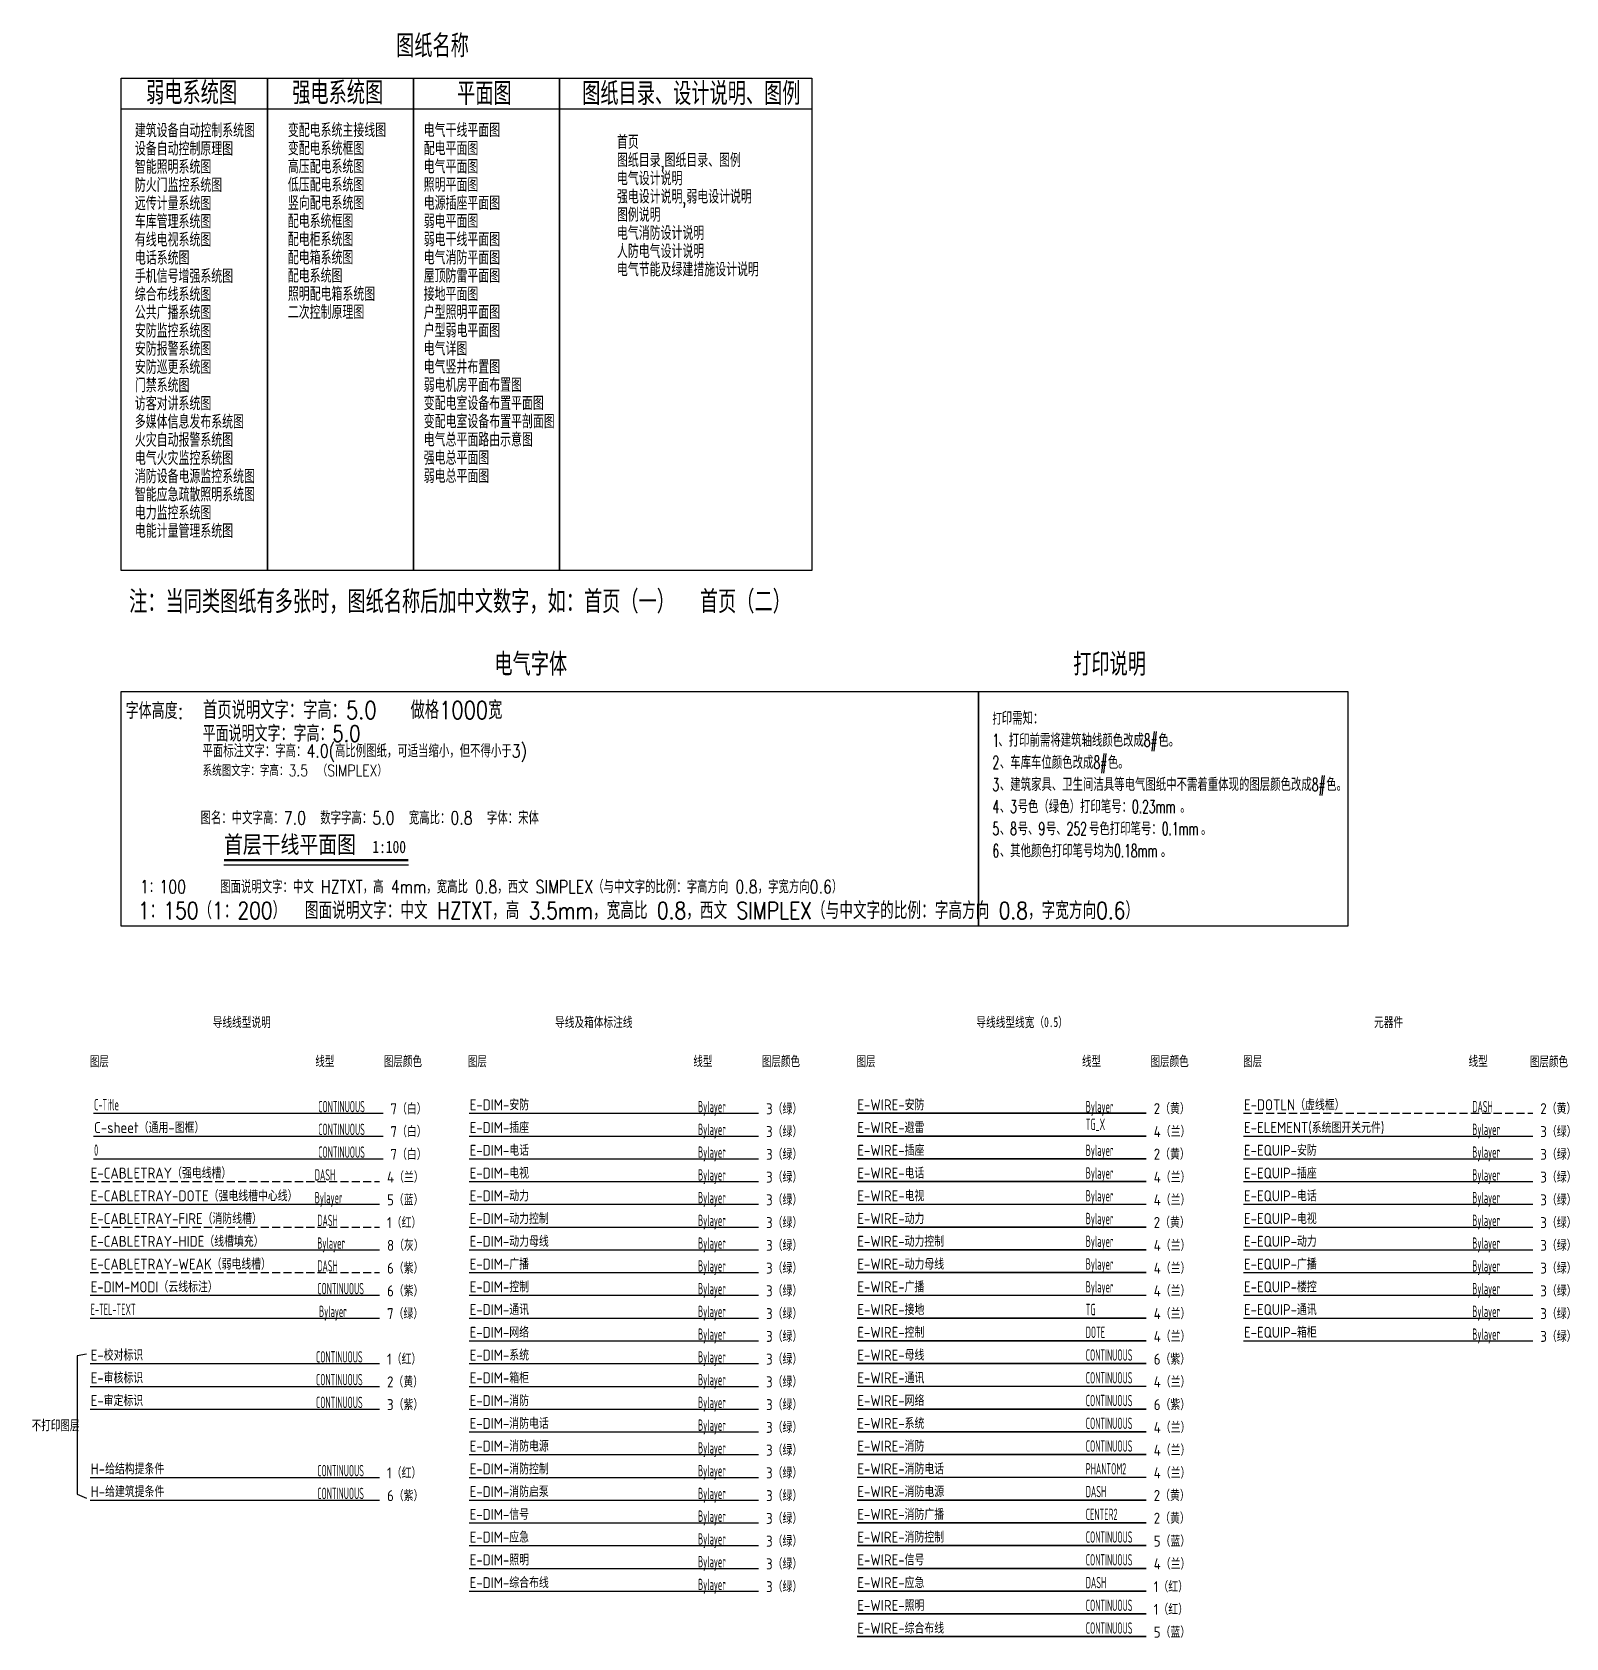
# Model space of a CAD drawing. Extents: x -288892 to 250096, y -100054 to 404668.
# Drawn here: x -288892 to -241683, y 6217 to 55619 of the extents above; entities that cross this region are included whole.
import ezdxf

# ---------------------------------------------------------------- set-up
doc = ezdxf.new("R2010")
doc.units = 0
doc.header["$LTSCALE"] = 1000
doc.header["$MEASUREMENT"] = 0
for name, pattern in [('CENTER2', [1.125, 0.75, -0.125, 0.125, -0.125]), ('DASH', [0.35, 0.25, -0.1]), ('DOTE', [2.42, 2, -0.2, 0.02, -0.2]), ('PHANTOM2', [1.25, 0.625, -0.125, 0.125, -0.125, 0.125, -0.125])]:
    doc.linetypes.add(name, pattern=pattern)
doc.layers.get('0').update_dxf_attribs({"linetype": 'CONTINUOUS'})
for name, color, linetype in [('C-sheet(通用-图框)', 7, 'CONTINUOUS'), ('C-Title', 7, 'CONTINUOUS'), ('CABLETRAY', 4, 'DASH'), ('CABLETRAY_DOTE', 5, 'CONTINUOUS'), ('CABLETRAY_FIRE', 1, 'DASH'), ('CABLETRAY_HIDE', 9, 'CONTINUOUS'), ('CABLETRAY_WEAK', 6, 'DASH'), ('DIM-信号', 3, 'CONTINUOUS'), ('DIM-动力', 3, 'CONTINUOUS'), ('DIM-动力母线', 3, 'CONTINUOUS'), ('DIM-安防', 3, 'CONTINUOUS'), ('DIM-广播', 3, 'CONTINUOUS'), ('DIM-应急', 3, 'CONTINUOUS'), ('DIM-控制', 3, 'CONTINUOUS'), ('DIM-插座', 3, 'CONTINUOUS'), ('DIM-消防', 3, 'CONTINUOUS'), ('DIM-消防启泵', 3, 'CONTINUOUS'), ('DIM-消防控制', 3, 'CONTINUOUS'), ('DIM-消防电源', 3, 'CONTINUOUS'), ('DIM-消防电话', 3, 'CONTINUOUS'), ('DIM-照明', 3, 'CONTINUOUS'), ('DIM-电视', 3, 'CONTINUOUS'), ('DIM-电话', 3, 'CONTINUOUS'), ('DIM-箱柜', 3, 'CONTINUOUS'), ('DIM-系统', 3, 'CONTINUOUS'), ('DIM-综合布线', 3, 'CONTINUOUS'), ('DIM-网络', 3, 'CONTINUOUS'), ('DIM-通讯', 3, 'CONTINUOUS'), ('DOTLN', 2, 'DASH'), ('ELEMENT', 3, 'CONTINUOUS'), ('EQUIP-动力', 3, 'CONTINUOUS'), ('EQUIP-广播', 3, 'CONTINUOUS'), ('EQUIP-插座', 3, 'CONTINUOUS'), ('EQUIP-楼控', 3, 'CONTINUOUS'), ('EQUIP-照明', 3, 'CONTINUOUS'), ('EQUIP-电视', 3, 'CONTINUOUS'), ('EQUIP-电话', 3, 'CONTINUOUS'), ('EQUIP-箱柜', 3, 'CONTINUOUS'), ('EQUIP-通讯', 3, 'CONTINUOUS'), ('TEL_SYMB', 3, 'CONTINUOUS'), ('TEL_TEXT', 3, 'CONTINUOUS'), ('WIRE-信号', 4, 'CONTINUOUS'), ('WIRE-动力', 2, 'CONTINUOUS'), ('WIRE-动力控制', 4, 'CONTINUOUS'), ('WIRE-动力母线', 4, 'CONTINUOUS'), ('WIRE-安防', 2, 'CONTINUOUS'), ('WIRE-广播', 6, 'CONTINUOUS'), ('WIRE-应急', 2, 'DASH'), ('WIRE-接地', 4, 'CONTINUOUS'), ('WIRE-控制', 4, 'DOTE'), ('WIRE-插座', 2, 'CONTINUOUS'), ('WIRE-母线', 6, 'CONTINUOUS'), ('WIRE-消防', 4, 'CONTINUOUS'), ('WIRE-消防广播', 2, 'CENTER2'), ('WIRE-消防控制', 5, 'CONTINUOUS'), ('WIRE-消防电源', 2, 'DASH'), ('WIRE-消防电话', 4, 'PHANTOM2'), ('WIRE-照明', 1, 'CONTINUOUS'), ('WIRE-电视', 5, 'TG_TV'), ('WIRE-电话', 4, 'CONTINUOUS'), ('WIRE-系统', 4, 'CONTINUOUS'), ('WIRE-综合布线', 5, 'CONTINUOUS'), ('WIRE-网络', 6, 'CONTINUOUS'), ('WIRE-通讯', 4, 'CONTINUOUS'), ('WIRE-避雷', 4, 'CONTINUOUS')]:
    doc.layers.add(name, color=color, linetype=linetype)
for name, color, linetype, plot in [('DIM_MODI', 6, 'CONTINUOUS', False), ('E-审定标识', 6, 'CONTINUOUS', False), ('E-审核标识', 2, 'CONTINUOUS', False), ('E-校对标识', 1, 'CONTINUOUS', False), ('E-给建筑提条件', 6, 'CONTINUOUS', False), ('E-给结构提条件', 1, 'CONTINUOUS', False)]:
    doc.layers.add(name, color=color, linetype=linetype, plot=plot)
doc.styles.add('_TEL_DIM', font='SIMPLEX', dxfattribs={"width": 0.8, "height": 3.5, "bigfont": 'HZTXT'})
doc.styles.add('H-图名', font='', dxfattribs={"width": 0.8, "height": 9})
doc.styles.add('H-图名比例', font='', dxfattribs={"width": 0.8, "height": 7})
doc.styles.get("Standard").update_dxf_attribs({"font": 'gbenor.shx', "bigfont": 'gbcbig.shx'})
doc.styles.add('TG_LINETYPE', font='SIMPLEX', dxfattribs={"width": 0.8, "height": 3, "bigfont": 'HZTXT'})
doc.styles.add('TG_LINETYPE_THUND', font='SIMPLEX', dxfattribs={"width": 0.8, "height": 5.5, "bigfont": 'HZTXT'})
doc.styles.add('宋体', font='', dxfattribs={"width": 0.7})
doc.styles.get('H-图名').set_extended_font_data('SimSun')
doc.styles.get('H-图名比例').set_extended_font_data('SimSun')
doc.styles.get('宋体').set_extended_font_data('SimSun')
doc.linetypes.add('TG_TV', pattern='A,2,-0.76,["TV",TG_LINETYPE,S=0.1,R=0,X=-0.6,Y=-0.15],0', length=2.8)
doc.linetypes.add('TG_×', pattern='A,2,0,["×",TG_LINETYPE_THUND,S=0.1,R=0,X=-0.23,Y=-0.21],0', length=2)
doc.linetypes.add('TG_接地', pattern='A,0.75,0,["/",TG_LINETYPE,S=0.05,R=-8.594367,X=-0.1,Y=-0.045],0.65,-0.13,0.13,-0.13', length=2)

msp = doc.modelspace()

# ---------------------------------------------------------------- texts
at = {"width": 0.6}
for s, p in [('0', (-286984, 21048)), ('CONTINUOUS', (-280086, 20987))]:
    msp.add_text(s, height=350, dxfattribs=at).set_placement(p)
msp.add_text('7（白）', height=337.6).set_placement((-277861, 20924))
at = {"layer": 'C-sheet(通用-图框)'}
for s, height, p in [('C-sheet（通用-图框）', 337.59, (-286984, 21748)), ('7（白）', 337.6, (-277861, 21624))]:
    msp.add_text(s, height=height, dxfattribs=at).set_placement(p)
at = {"layer": 'C-sheet(通用-图框)', "width": 0.6}
msp.add_text('CONTINUOUS', height=350, dxfattribs=at).set_placement((-280086, 21687))
at = {"layer": 'C-Title', "width": 0.6}
for s, p in [('C-Title', (-286984, 22448)), ('CONTINUOUS', (-280086, 22387))]:
    msp.add_text(s, height=350, dxfattribs=at).set_placement(p)
at = {"layer": 'C-Title'}
msp.add_text('7（白）', height=337.6, dxfattribs=at).set_placement((-277861, 22324))
at = {"layer": 'CABLETRAY'}
for s, height, p in [('E-CABLETRAY（强电线槽）', 337.59, (-287090, 20348)), ('4（兰）', 337.6, (-277967, 20224))]:
    msp.add_text(s, height=height, dxfattribs=at).set_placement(p)
at = {"layer": 'CABLETRAY', "width": 0.6}
msp.add_text('DASH', height=350, dxfattribs=at).set_placement((-280192, 20287))
at = {"layer": 'CABLETRAY_DOTE'}
for s, height, p in [('E-CABLETRAY-DOTE（强电线槽中心线）', 337.59, (-287090, 19648)), ('5（蓝）', 337.6, (-277967, 19524))]:
    msp.add_text(s, height=height, dxfattribs=at).set_placement(p)
at = {"layer": 'CABLETRAY_DOTE', "width": 0.6}
msp.add_text('Bylayer', height=350, dxfattribs=at).set_placement((-280192, 19587))
at = {"layer": 'CABLETRAY_FIRE', "color": 1}
for s, height, p in [('E-CABLETRAY-FIRE（消防线槽）', 337.59, (-287090, 18948)), ('1（红）', 337.6, (-277967, 18824))]:
    msp.add_text(s, height=height, dxfattribs=at).set_placement(p)
at = {"layer": 'CABLETRAY_FIRE', "color": 1, "width": 0.6}
msp.add_text('DASH', height=350, dxfattribs=at).set_placement((-280115, 18887))
at = {"layer": 'CABLETRAY_HIDE', "color": 8}
for s, height, p in [('E-CABLETRAY-HIDE（线槽填充）', 337.59, (-287090, 18248)), ('8（灰）', 337.6, (-277967, 18124))]:
    msp.add_text(s, height=height, dxfattribs=at).set_placement(p)
at = {"layer": 'CABLETRAY_HIDE', "color": 8, "width": 0.6}
msp.add_text('Bylayer', height=350, dxfattribs=at).set_placement((-280115, 18187))
at = {"layer": 'CABLETRAY_WEAK', "color": 6}
for s, height, p in [('E-CABLETRAY-WEAK（弱电线槽）', 337.59, (-287090, 17548)), ('6（紫）', 337.6, (-277967, 17424))]:
    msp.add_text(s, height=height, dxfattribs=at).set_placement(p)
at = {"layer": 'CABLETRAY_WEAK', "color": 6, "width": 0.6}
msp.add_text('DASH', height=350, dxfattribs=at).set_placement((-280115, 17487))
at = {"layer": 'DIM-信号'}
for s, p in [('E-DIM-信号', (-275424, 9848)), ('3（绿）', (-266300, 9724)), ('E-DIM-应急', (-275424, 9148))]:
    msp.add_text(s, height=337.6, dxfattribs=at).set_placement(p)
at = {"layer": 'DIM-信号', "width": 0.6}
msp.add_text('Bylayer', height=350, dxfattribs=at).set_placement((-268394, 9787))
at = {"layer": 'DIM-动力'}
for s, p in [('E-DIM-动力', (-275424, 19648)), ('3（绿）', (-266300, 19524))]:
    msp.add_text(s, height=337.6, dxfattribs=at).set_placement(p)
at = {"layer": 'DIM-动力', "width": 0.6}
msp.add_text('Bylayer', height=350, dxfattribs=at).set_placement((-268394, 19587))
at = {"layer": 'DIM-动力母线'}
for s, p in [('E-DIM-动力控制', (-275424, 18948)), ('3（绿）', (-266300, 18824)), ('E-DIM-动力母线', (-275424, 18248)), ('3（绿）', (-266300, 18124))]:
    msp.add_text(s, height=337.6, dxfattribs=at).set_placement(p)
at = {"layer": 'DIM-动力母线', "width": 0.6}
for p in [(-268394, 18887), (-268394, 18187)]:
    msp.add_text('Bylayer', height=350, dxfattribs=at).set_placement(p)
at = {"layer": 'DIM-安防'}
for s, p in [('E-DIM-安防', (-275424, 22448)), ('3（绿）', (-266300, 22324))]:
    msp.add_text(s, height=337.6, dxfattribs=at).set_placement(p)
at = {"layer": 'DIM-安防', "width": 0.6}
msp.add_text('Bylayer', height=350, dxfattribs=at).set_placement((-268394, 22387))
at = {"layer": 'DIM-广播'}
for s, p in [('E-DIM-广播', (-275424, 17548)), ('3（绿）', (-266300, 17424))]:
    msp.add_text(s, height=337.6, dxfattribs=at).set_placement(p)
at = {"layer": 'DIM-广播', "width": 0.6}
msp.add_text('Bylayer', height=350, dxfattribs=at).set_placement((-268394, 17487))
at = {"layer": 'DIM-应急', "width": 0.6}
msp.add_text('Bylayer', height=350, dxfattribs=at).set_placement((-268394, 9087))
at = {"layer": 'DIM-应急'}
msp.add_text('3（绿）', height=337.6, dxfattribs=at).set_placement((-266300, 9024))
at = {"layer": 'DIM-控制'}
for s, p in [('E-DIM-控制', (-275424, 16848)), ('3（绿）', (-266300, 16724))]:
    msp.add_text(s, height=337.6, dxfattribs=at).set_placement(p)
at = {"layer": 'DIM-控制', "width": 0.6}
msp.add_text('Bylayer', height=350, dxfattribs=at).set_placement((-268394, 16787))
at = {"layer": 'DIM-插座'}
for s, p in [('E-DIM-插座', (-275424, 21748)), ('3（绿）', (-266300, 21624))]:
    msp.add_text(s, height=337.6, dxfattribs=at).set_placement(p)
at = {"layer": 'DIM-插座', "width": 0.6}
msp.add_text('Bylayer', height=350, dxfattribs=at).set_placement((-268394, 21687))
at = {"layer": 'DIM-消防'}
for s, p in [('E-DIM-消防', (-275424, 13348)), ('3（绿）', (-266300, 13224))]:
    msp.add_text(s, height=337.6, dxfattribs=at).set_placement(p)
at = {"layer": 'DIM-消防', "width": 0.6}
msp.add_text('Bylayer', height=350, dxfattribs=at).set_placement((-268394, 13287))
at = {"layer": 'DIM-消防启泵'}
for s, p in [('E-DIM-消防启泵', (-275424, 10548)), ('3（绿）', (-266300, 10424))]:
    msp.add_text(s, height=337.6, dxfattribs=at).set_placement(p)
at = {"layer": 'DIM-消防启泵', "width": 0.6}
msp.add_text('Bylayer', height=350, dxfattribs=at).set_placement((-268394, 10487))
at = {"layer": 'DIM-消防控制'}
for s, p in [('E-DIM-消防控制', (-275424, 11248)), ('3（绿）', (-266300, 11124))]:
    msp.add_text(s, height=337.6, dxfattribs=at).set_placement(p)
at = {"layer": 'DIM-消防控制', "width": 0.6}
msp.add_text('Bylayer', height=350, dxfattribs=at).set_placement((-268394, 11187))
at = {"layer": 'DIM-消防电源'}
for s, p in [('E-DIM-消防电源', (-275424, 11948)), ('3（绿）', (-266300, 11824))]:
    msp.add_text(s, height=337.6, dxfattribs=at).set_placement(p)
at = {"layer": 'DIM-消防电源', "width": 0.6}
msp.add_text('Bylayer', height=350, dxfattribs=at).set_placement((-268394, 11887))
at = {"layer": 'DIM-消防电话'}
for s, p in [('E-DIM-消防电话', (-275424, 12648)), ('3（绿）', (-266300, 12524))]:
    msp.add_text(s, height=337.6, dxfattribs=at).set_placement(p)
at = {"layer": 'DIM-消防电话', "width": 0.6}
msp.add_text('Bylayer', height=350, dxfattribs=at).set_placement((-268394, 12587))
at = {"layer": 'DIM-照明'}
for s, p in [('E-DIM-照明', (-275424, 8448)), ('3（绿）', (-266300, 8324))]:
    msp.add_text(s, height=337.6, dxfattribs=at).set_placement(p)
at = {"layer": 'DIM-照明', "width": 0.6}
msp.add_text('Bylayer', height=350, dxfattribs=at).set_placement((-268394, 8387))
at = {"layer": 'DIM-电视'}
for s, p in [('E-DIM-电视', (-275424, 20348)), ('3（绿）', (-266300, 20224))]:
    msp.add_text(s, height=337.6, dxfattribs=at).set_placement(p)
at = {"layer": 'DIM-电视', "width": 0.6}
msp.add_text('Bylayer', height=350, dxfattribs=at).set_placement((-268394, 20287))
at = {"layer": 'DIM-电话'}
for s, p in [('E-DIM-电话', (-275424, 21048)), ('3（绿）', (-266300, 20924))]:
    msp.add_text(s, height=337.6, dxfattribs=at).set_placement(p)
at = {"layer": 'DIM-电话', "width": 0.6}
msp.add_text('Bylayer', height=350, dxfattribs=at).set_placement((-268394, 20987))
at = {"layer": 'DIM-箱柜'}
for s, p in [('E-DIM-箱柜', (-275424, 14048)), ('3（绿）', (-266300, 13924))]:
    msp.add_text(s, height=337.6, dxfattribs=at).set_placement(p)
at = {"layer": 'DIM-箱柜', "width": 0.6}
msp.add_text('Bylayer', height=350, dxfattribs=at).set_placement((-268394, 13987))
at = {"layer": 'DIM-系统'}
for s, p in [('E-DIM-系统', (-275424, 14748)), ('3（绿）', (-266300, 14624))]:
    msp.add_text(s, height=337.6, dxfattribs=at).set_placement(p)
at = {"layer": 'DIM-系统', "width": 0.6}
msp.add_text('Bylayer', height=350, dxfattribs=at).set_placement((-268394, 14687))
at = {"layer": 'DIM-综合布线'}
for s, p in [('E-DIM-综合布线', (-275424, 7748)), ('3（绿）', (-266300, 7624))]:
    msp.add_text(s, height=337.6, dxfattribs=at).set_placement(p)
at = {"layer": 'DIM-综合布线', "width": 0.6}
msp.add_text('Bylayer', height=350, dxfattribs=at).set_placement((-268394, 7687))
at = {"layer": 'DIM-网络'}
for s, p in [('E-DIM-网络', (-275424, 15448)), ('3（绿）', (-266300, 15324))]:
    msp.add_text(s, height=337.6, dxfattribs=at).set_placement(p)
at = {"layer": 'DIM-网络', "width": 0.6}
msp.add_text('Bylayer', height=350, dxfattribs=at).set_placement((-268394, 15387))
at = {"layer": 'DIM-通讯'}
for s, p in [('E-DIM-通讯', (-275424, 16148)), ('3（绿）', (-266300, 16024))]:
    msp.add_text(s, height=337.6, dxfattribs=at).set_placement(p)
at = {"layer": 'DIM-通讯', "width": 0.6}
msp.add_text('Bylayer', height=350, dxfattribs=at).set_placement((-268394, 16087))
at = {"layer": 'DIM_MODI'}
for s, height, p in [('E-DIM-MODI（云线标注）', 337.59, (-287090, 16848)), ('6（紫）', 337.6, (-277967, 16724))]:
    msp.add_text(s, height=height, dxfattribs=at).set_placement(p)
at = {"layer": 'DIM_MODI', "width": 0.6}
msp.add_text('CONTINUOUS', height=350, dxfattribs=at).set_placement((-280115, 16787))
at = {"layer": 'DOTLN', "linetype": 'DASH'}
for s, height, p in [('E-DOTLN（虚线框）', 337.59, (-251594, 22448)), ('2（黄）', 337.6, (-242470, 22331))]:
    msp.add_text(s, height=height, dxfattribs=at).set_placement(p)
at = {"layer": 'DOTLN', "linetype": 'DASH', "width": 0.6}
msp.add_text('DASH', height=350, dxfattribs=at).set_placement((-244564, 22387))
at = {"layer": 'E-审定标识'}
for s, p in [('E-审定标识', (-287090, 13348)), ('3（紫）', (-277967, 13224))]:
    msp.add_text(s, height=337.6, dxfattribs=at).set_placement(p)
at = {"layer": 'E-审定标识', "width": 0.6}
msp.add_text('CONTINUOUS', height=350, dxfattribs=at).set_placement((-280155, 13287))
at = {"layer": 'E-审核标识'}
for s, p in [('E-审核标识', (-287090, 14048)), ('2（黄）', (-277967, 13924))]:
    msp.add_text(s, height=337.6, dxfattribs=at).set_placement(p)
at = {"layer": 'E-审核标识', "width": 0.6}
msp.add_text('CONTINUOUS', height=350, dxfattribs=at).set_placement((-280155, 13987))
at = {"layer": 'E-校对标识'}
for s, p in [('E-校对标识', (-287090, 14748)), ('1（红）', (-277967, 14624))]:
    msp.add_text(s, height=337.6, dxfattribs=at).set_placement(p)
at = {"layer": 'E-校对标识', "width": 0.6}
msp.add_text('CONTINUOUS', height=350, dxfattribs=at).set_placement((-280155, 14687))
at = {"layer": 'E-给建筑提条件'}
for s, p in [('H-给建筑提条件', (-287090, 10548)), ('6（紫）', (-277967, 10424))]:
    msp.add_text(s, height=337.6, dxfattribs=at).set_placement(p)
at = {"layer": 'E-给建筑提条件', "width": 0.6}
msp.add_text('CONTINUOUS', height=350, dxfattribs=at).set_placement((-280115, 10487))
at = {"layer": 'E-给结构提条件'}
for s, p in [('H-给结构提条件', (-287090, 11248)), ('1（红）', (-277967, 11124))]:
    msp.add_text(s, height=337.6, dxfattribs=at).set_placement(p)
at = {"layer": 'E-给结构提条件', "width": 0.6}
msp.add_text('CONTINUOUS', height=350, dxfattribs=at).set_placement((-280115, 11187))
at = {"layer": 'ELEMENT'}
for s, height, p in [('E-ELEMENT(系统图开关元件)', 337.59, (-251594, 21748)), ('3（绿）', 337.6, (-242470, 21624))]:
    msp.add_text(s, height=height, dxfattribs=at).set_placement(p)
at = {"layer": 'ELEMENT', "width": 0.6}
msp.add_text('Bylayer', height=350, dxfattribs=at).set_placement((-244564, 21687))
at = {"layer": 'EQUIP-动力'}
for s, p in [('E-EQUIP-动力', (-251594, 18248)), ('3（绿）', (-242470, 18124))]:
    msp.add_text(s, height=337.6, dxfattribs=at).set_placement(p)
at = {"layer": 'EQUIP-动力', "width": 0.6}
msp.add_text('Bylayer', height=350, dxfattribs=at).set_placement((-244564, 18187))
at = {"layer": 'EQUIP-广播'}
for s, p in [('E-EQUIP-广播', (-251594, 17548)), ('3（绿）', (-242470, 17424))]:
    msp.add_text(s, height=337.6, dxfattribs=at).set_placement(p)
at = {"layer": 'EQUIP-广播', "width": 0.6}
msp.add_text('Bylayer', height=350, dxfattribs=at).set_placement((-244564, 17487))
at = {"layer": 'EQUIP-插座'}
for s, p in [('E-EQUIP-插座', (-251594, 20348)), ('3（绿）', (-242470, 20224))]:
    msp.add_text(s, height=337.6, dxfattribs=at).set_placement(p)
at = {"layer": 'EQUIP-插座', "width": 0.6}
msp.add_text('Bylayer', height=350, dxfattribs=at).set_placement((-244564, 20287))
at = {"layer": 'EQUIP-楼控'}
for s, p in [('E-EQUIP-楼控', (-251594, 16848)), ('3（绿）', (-242470, 16724))]:
    msp.add_text(s, height=337.6, dxfattribs=at).set_placement(p)
at = {"layer": 'EQUIP-楼控', "width": 0.6}
msp.add_text('Bylayer', height=350, dxfattribs=at).set_placement((-244564, 16787))
at = {"layer": 'EQUIP-照明'}
for s, p in [('E-EQUIP-安防', (-251594, 21048)), ('3（绿）', (-242470, 20924))]:
    msp.add_text(s, height=337.6, dxfattribs=at).set_placement(p)
at = {"layer": 'EQUIP-照明', "width": 0.6}
msp.add_text('Bylayer', height=350, dxfattribs=at).set_placement((-244564, 20987))
at = {"layer": 'EQUIP-电视'}
for s, p in [('E-EQUIP-电视', (-251594, 18948)), ('3（绿）', (-242470, 18824))]:
    msp.add_text(s, height=337.6, dxfattribs=at).set_placement(p)
at = {"layer": 'EQUIP-电视', "width": 0.6}
msp.add_text('Bylayer', height=350, dxfattribs=at).set_placement((-244564, 18887))
at = {"layer": 'EQUIP-电话'}
for s, p in [('E-EQUIP-电话', (-251594, 19648)), ('3（绿）', (-242470, 19524))]:
    msp.add_text(s, height=337.6, dxfattribs=at).set_placement(p)
at = {"layer": 'EQUIP-电话', "width": 0.6}
msp.add_text('Bylayer', height=350, dxfattribs=at).set_placement((-244564, 19587))
at = {"layer": 'EQUIP-箱柜'}
for s, p in [('E-EQUIP-箱柜', (-251594, 15448)), ('3（绿）', (-242470, 15324))]:
    msp.add_text(s, height=337.6, dxfattribs=at).set_placement(p)
at = {"layer": 'EQUIP-箱柜', "width": 0.6}
msp.add_text('Bylayer', height=350, dxfattribs=at).set_placement((-244564, 15387))
at = {"layer": 'EQUIP-通讯'}
for s, p in [('E-EQUIP-通讯', (-251594, 16148)), ('3（绿）', (-242470, 16024))]:
    msp.add_text(s, height=337.6, dxfattribs=at).set_placement(p)
at = {"layer": 'EQUIP-通讯', "width": 0.6}
msp.add_text('Bylayer', height=350, dxfattribs=at).set_placement((-244564, 16087))
at = {"layer": 'TEL_SYMB', "color": 7, "width": 0.8}
for s, height, style, p in [('首层干线平面图', 531.6, 'H-图名', (-282986, 30362)), ('1:100', 379.7, 'H-图名比例', (-278417, 30362))]:
    msp.add_text(s, height=height, dxfattribs=dict(at, style=style)).set_placement(p)
at = {"layer": 'TEL_TEXT'}
for s, height, style, width, p in [('图纸名称', 700, '_TEL_DIM', 0.8, (-277687, 54844)), ('弱电系统图', 700, '_TEL_DIM', 0.8, (-285383, 53398)), ('强电系统图', 700, '_TEL_DIM', 0.8, (-280885, 53398)), ('平面图', 700, '_TEL_DIM', 0.8, (-275811, 53375)), ('图纸目录、设计说明、图例', 700, '_TEL_DIM', 0.8, (-271961, 53377)), ('建筑设备自动控制系统图', 420, '_TEL_DIM', 0.8, (-285729, 52380)), ('变配电系统主接线图', 420, '_TEL_DIM', 0.8, (-281020, 52391)), ('电气干线平面图', 420, '_TEL_DIM', 0.8, (-276838, 52389)), ('首页', 420, '_TEL_DIM', 0.8, (-270891, 52025)), ('设备自动控制原理图', 420, '_TEL_DIM', 0.8, (-285729, 51820)), ('变配电系统框图', 420, '_TEL_DIM', 0.8, (-281020, 51831)), ('配电平面图', 420, '_TEL_DIM', 0.8, (-276838, 51829)), ('图纸目录', 420, '_TEL_DIM', 0.8, (-270891, 51465)), ('图纸目录、图例', 420, '_TEL_DIM', 0.8, (-269427, 51465)), ('智能照明系统图', 420, '_TEL_DIM', 0.8, (-285729, 51260)), ('高压配电系统图', 420, '_TEL_DIM', 0.8, (-281020, 51271)), ('电气平面图', 420, '_TEL_DIM', 0.8, (-276838, 51269)), (',', 420, '_TEL_DIM', 0.6, (-269547, 51465)), ('防火门监控系统图', 420, '_TEL_DIM', 0.8, (-285729, 50700)), ('低压配电系统图', 420, '_TEL_DIM', 0.8, (-281020, 50711)), ('照明平面图', 420, '_TEL_DIM', 0.8, (-276838, 50709)), ('电气设计说明', 420, '_TEL_DIM', 0.8, (-270891, 50905)), ('远传计量系统图', 420, '_TEL_DIM', 0.8, (-285729, 50140)), ('竖向配电系统图', 420, '_TEL_DIM', 0.8, (-281020, 50151)), ('电源插座平面图', 420, '_TEL_DIM', 0.8, (-276838, 50149)), ('强电设计说明', 420, '_TEL_DIM', 0.8, (-270891, 50345)), ('弱电设计说明', 420, '_TEL_DIM', 0.8, (-268755, 50345)), ('车库管理系统图', 420, '_TEL_DIM', 0.8, (-285729, 49580)), ('配电系统框图', 420, '_TEL_DIM', 0.8, (-281020, 49591)), ('弱电平面图', 420, '_TEL_DIM', 0.8, (-276838, 49589)), ('图例说明', 420, '_TEL_DIM', 0.8, (-270891, 49785)), (',', 420, '_TEL_DIM', 0.6, (-268875, 50345)), ('有线电视系统图', 420, '_TEL_DIM', 0.8, (-285729, 49020)), ('配电柜系统图', 420, '_TEL_DIM', 0.8, (-281020, 49031)), ('弱电干线平面图', 420, '_TEL_DIM', 0.8, (-276838, 49029)), ('电气消防设计说明', 420, '_TEL_DIM', 0.8, (-270891, 49225)), ('电话系统图', 420, '_TEL_DIM', 0.8, (-285729, 48460)), ('配电箱系统图', 420, '_TEL_DIM', 0.8, (-281020, 48471)), ('电气消防平面图', 420, '_TEL_DIM', 0.8, (-276838, 48469)), ('人防电气设计说明', 420, '_TEL_DIM', 0.8, (-270891, 48665)), ('电气节能及绿建措施设计说明', 420, '_TEL_DIM', 0.8, (-270891, 48105)), ('手机信号增强系统图', 420, '_TEL_DIM', 0.8, (-285729, 47900)), ('配电系统图', 420, '_TEL_DIM', 0.8, (-281020, 47911)), ('屋顶防雷平面图', 420, '_TEL_DIM', 0.8, (-276838, 47909)), ('综合布线系统图', 420, '_TEL_DIM', 0.8, (-285729, 47340)), ('照明配电箱系统图', 420, '_TEL_DIM', 0.8, (-281020, 47351)), ('接地平面图', 420, '_TEL_DIM', 0.8, (-276838, 47349)), ('公共广播系统图', 420, '_TEL_DIM', 0.8, (-285729, 46780)), ('二次控制原理图', 420, '_TEL_DIM', 0.8, (-281020, 46791)), ('户型照明平面图', 420, '_TEL_DIM', 0.8, (-276838, 46789)), ('安防监控系统图', 420, '_TEL_DIM', 0.8, (-285729, 46220)), ('户型弱电平面图', 420, '_TEL_DIM', 0.8, (-276838, 46229)), ('安防报警系统图', 420, '_TEL_DIM', 0.8, (-285729, 45660)), ('电气详图', 420, '_TEL_DIM', 0.8, (-276838, 45669)), ('安防巡更系统图', 420, '_TEL_DIM', 0.8, (-285729, 45100)), ('电气竖井布置图', 420, '_TEL_DIM', 0.8, (-276838, 45109)), ('门禁系统图', 420, '_TEL_DIM', 0.8, (-285729, 44540)), ('弱电机房平面布置图', 420, '_TEL_DIM', 0.8, (-276838, 44549)), ('访客对讲系统图', 420, '_TEL_DIM', 0.8, (-285729, 43980)), ('变配电室设备布置平面图', 420, '_TEL_DIM', 0.8, (-276838, 43989)), ('多媒体信息发布系统图', 420, '_TEL_DIM', 0.8, (-285729, 43420)), ('变配电室设备布置平剖面图', 420, '_TEL_DIM', 0.8, (-276838, 43429)), ('火灾自动报警系统图', 420, '_TEL_DIM', 0.8, (-285729, 42860)), ('电气总平面路由示意图', 420, '_TEL_DIM', 0.8, (-276838, 42869)), ('电气火灾监控系统图', 420, '_TEL_DIM', 0.8, (-285729, 42300)), ('强电总平面图', 420, '_TEL_DIM', 0.8, (-276838, 42309)), ('消防设备电源监控系统图', 420, '_TEL_DIM', 0.8, (-285729, 41740)), ('弱电总平面图', 420, '_TEL_DIM', 0.8, (-276838, 41749)), ('智能应急疏散照明系统图', 420, '_TEL_DIM', 0.8, (-285729, 41180)), ('电力监控系统图', 420, '_TEL_DIM', 0.8, (-285729, 40620)), ('电能计量管理系统图', 420, '_TEL_DIM', 0.8, (-285729, 40060)), ('注：当同类图纸有多张时，图纸名称后加中文数字，如：首页（一）  首页（二）', 700, '_TEL_DIM', 0.8, (-285906, 37743)), ('电气字体', 700, '_TEL_DIM', 0.8, (-274663, 35820)), ('打印说明', 700, '_TEL_DIM', 0.8, (-256847, 35820)), ('首页说明文字：字高：5.0\u3000  做格1000宽', 550, '_TEL_DIM', 0.8, (-283631, 34485)), ('字体高度:', 500, '_TEL_DIM', 0.8, (-286012, 34489)), ('打', 360, '_TEL_DIM', 0.8, (-259335, 34311)), ('印需知：', 400, '_TEL_DIM', 0.8, (-259047, 34311)), ('平面说明文字：字高：5.0\u3000', 500, '_TEL_DIM', 0.8, (-283646, 33788)), ('8#', 400, '_TEL_DIM', 0.6, (-254672, 33631)), ('平面标注文字：字高：4.0(高比例图纸，可适当缩小，但不得小于3)', 400, '_TEL_DIM', 0.8, (-283649, 33305)), ('1', 400, '_TEL_DIM', 0.6, (-259335, 33631)), ('、打印前需将建筑轴线颜色改成', 400, '_TEL_DIM', 0.8, (-259152, 33631)), ('色。', 400, '_TEL_DIM', 0.8, (-254226, 33631)), ('系统图文字：字高：3.5\u3000（SIMPLEX） ', 350, '_TEL_DIM', 0.8, (-283644, 32726)), ('2', 400, '_TEL_DIM', 0.6, (-259335, 32951)), ('、车库车位颜色改成', 400, '_TEL_DIM', 0.8, (-259106, 32951)), ('8#', 400, '_TEL_DIM', 0.6, (-256226, 32951)), ('色。', 400, '_TEL_DIM', 0.8, (-255781, 32951)), ('3', 400, '_TEL_DIM', 0.6, (-259335, 32271)), ('、建筑家具、卫生间洁具等电气图纸中不需着重体现的图层颜色改成', 400, '_TEL_DIM', 0.8, (-259106, 32271)), ('8#', 400, '_TEL_DIM', 0.6, (-249506, 32271)), ('色。', 400, '_TEL_DIM', 0.8, (-249061, 32271)), ('图名：中文字高：7.0  数字字高：5.0  宽高比：0.8  字体：宋体 ', 400, '_TEL_DIM', 0.8, (-283707, 31245)), ('4', 400, '_TEL_DIM', 0.6, (-259335, 31591)), ('、', 400, '_TEL_DIM', 0.8, (-259106, 31591)), ('3', 400, '_TEL_DIM', 0.6, (-258786, 31591)), ('号色（绿色）打印笔号：', 400, '_TEL_DIM', 0.8, (-258558, 31591)), ('0.23mm', 400, '_TEL_DIM', 0.6, (-255038, 31591)), ('。', 400, '_TEL_DIM', 0.8, (-253552, 31591)), ('5', 400, '_TEL_DIM', 0.6, (-259335, 30911)), ('8', 400, '_TEL_DIM', 0.6, (-258786, 30911)), ('号、', 400, '_TEL_DIM', 0.8, (-258558, 30911)), ('9', 400, '_TEL_DIM', 0.6, (-257918, 30911)), ('号、', 400, '_TEL_DIM', 0.8, (-257689, 30911)), ('252', 400, '_TEL_DIM', 0.6, (-257049, 30911)), ('号色打印笔号：', 400, '_TEL_DIM', 0.8, (-256363, 30911)), ('0.1mm', 400, '_TEL_DIM', 0.6, (-254123, 30911)), ('6', 400, '_TEL_DIM', 0.6, (-259335, 30231)), ('、', 400, '_TEL_DIM', 0.8, (-259106, 30911)), ('、其他颜色打印笔号均为', 400, '_TEL_DIM', 0.8, (-259106, 30231)), ('0.18mm', 400, '_TEL_DIM', 0.6, (-255586, 30231)), ('。', 400, '_TEL_DIM', 0.8, (-252912, 30911)), ('。', 400, '_TEL_DIM', 0.8, (-254146, 30231)), ('1：100    图面说明文字：中文 HZTXT，高 4mm，宽高比 0.8，西文 SIMPLEX（与中文字的比例：字高方向 0.8，字宽方向0.6）', 400, '_TEL_DIM', 0.8, (-285570, 29124)), ('1：150（1：200）  图面说明文字：中文 HZTXT，高 3.5mm，宽高比 0.8，西文 SIMPLEX（与中文字的比例：字高方向 0.8，字宽方向0.6）', 525, '_TEL_DIM', 0.8, (-285631, 28331)), ('导线线型说明', 303.8, '宋体', 0.7, (-283333, 25010)), ('导线及箱体标注线', 303.8, '宋体', 0.7, (-272794, 25010)), ('导线线型线宽（0.5）', 303.8, '宋体', 0.7, (-259828, 25010)), ('元器件', 303.8, '宋体', 0.7, (-247588, 25010)), ('图层', 350, '_TEL_DIM', 0.8, (-287116, 23775)), ('线型', 350, '_TEL_DIM', 0.8, (-280175, 23775)), ('图层颜色', 350, '_TEL_DIM', 0.8, (-278067, 23775)), ('图层', 350, '_TEL_DIM', 0.8, (-275481, 23775)), ('线型', 350, '_TEL_DIM', 0.8, (-268540, 23775)), ('图层颜色', 350, '_TEL_DIM', 0.8, (-266432, 23775)), ('图层', 350, '_TEL_DIM', 0.8, (-263518, 23775)), ('线型', 350, '_TEL_DIM', 0.8, (-256577, 23775)), ('图层颜色', 350, '_TEL_DIM', 0.8, (-254469, 23775)), ('图层', 350, '_TEL_DIM', 0.8, (-251620, 23775)), ('线型', 350, '_TEL_DIM', 0.8, (-244679, 23775)), ('图层颜色', 350, '_TEL_DIM', 0.8, (-242792, 23766)), ('不打印图层', 350, '_TEL_DIM', 0.8, (-288904, 12572))]:
    msp.add_text(s, height=height, dxfattribs=dict(at, style=style, width=width)).set_placement(p)
at = {"layer": 'TEL_TEXT', "width": 0.6}
for s, p in [('E-TEL-TEXT', (-287090, 16148)), ('Bylayer', (-280060, 16087))]:
    msp.add_text(s, height=350, dxfattribs=at).set_placement(p)
at = {"layer": 'TEL_TEXT'}
msp.add_text('7（绿）', height=337.6, dxfattribs=at).set_placement((-277967, 16024))
at = {"layer": 'WIRE-信号', "linetype": 'Continuous'}
for s, p in [('E-WIRE-信号', (-263492, 8448)), ('4（兰）', (-254368, 8324))]:
    msp.add_text(s, height=337.6, dxfattribs=at).set_placement(p)
at = {"layer": 'WIRE-信号', "linetype": 'Continuous', "width": 0.6}
msp.add_text('CONTINUOUS', height=350, dxfattribs=at).set_placement((-256462, 8444))
at = {"layer": 'WIRE-动力', "linetype": 'Continuous'}
for s, p in [('E-WIRE-动力', (-263492, 18948)), ('2（黄）', (-254368, 18831))]:
    msp.add_text(s, height=337.6, dxfattribs=at).set_placement(p)
at = {"layer": 'WIRE-动力', "linetype": 'Continuous', "width": 0.6}
msp.add_text('Bylayer', height=350, dxfattribs=at).set_placement((-256462, 18944))
at = {"layer": 'WIRE-动力控制', "linetype": 'Continuous'}
for s, height, p in [('E-WIRE-动力控制', 337.59, (-263492, 18248)), ('4（兰）', 337.6, (-254368, 18124))]:
    msp.add_text(s, height=height, dxfattribs=at).set_placement(p)
at = {"layer": 'WIRE-动力控制', "linetype": 'Continuous', "width": 0.6}
msp.add_text('Bylayer', height=350, dxfattribs=at).set_placement((-256462, 18244))
at = {"layer": 'WIRE-动力母线', "linetype": 'Continuous'}
for s, height, p in [('E-WIRE-动力母线', 337.59, (-263492, 17548)), ('4（兰）', 337.6, (-254368, 17424))]:
    msp.add_text(s, height=height, dxfattribs=at).set_placement(p)
at = {"layer": 'WIRE-动力母线', "linetype": 'Continuous', "width": 0.6}
msp.add_text('Bylayer', height=350, dxfattribs=at).set_placement((-256462, 17544))
at = {"layer": 'WIRE-安防', "linetype": 'Continuous'}
for s, p in [('E-WIRE-安防', (-263492, 22448)), ('2（黄）', (-254368, 22331))]:
    msp.add_text(s, height=337.6, dxfattribs=at).set_placement(p)
at = {"layer": 'WIRE-安防', "linetype": 'Continuous', "width": 0.6}
msp.add_text('Bylayer', height=350, dxfattribs=at).set_placement((-256462, 22387))
at = {"layer": 'WIRE-广播', "linetype": 'Continuous'}
for s, p in [('E-WIRE-广播', (-263492, 16848)), ('4（兰）', (-254368, 16724))]:
    msp.add_text(s, height=337.6, dxfattribs=at).set_placement(p)
at = {"layer": 'WIRE-广播', "linetype": 'Continuous', "width": 0.6}
msp.add_text('Bylayer', height=350, dxfattribs=at).set_placement((-256462, 16844))
at = {"layer": 'WIRE-应急', "linetype": 'DASH'}
for s, p in [('E-WIRE-应急', (-263492, 7748)), ('1（红）', (-254368, 7624))]:
    msp.add_text(s, height=337.6, dxfattribs=at).set_placement(p)
at = {"layer": 'WIRE-应急', "linetype": 'DASH', "width": 0.6}
msp.add_text('DASH', height=350, dxfattribs=at).set_placement((-256462, 7744))
at = {"layer": 'WIRE-接地', "linetype": 'TG_接地'}
for s, p in [('E-WIRE-接地', (-263492, 16148)), ('4（兰）', (-254368, 16024))]:
    msp.add_text(s, height=337.6, dxfattribs=at).set_placement(p)
at = {"layer": 'WIRE-接地', "linetype": 'TG_接地', "width": 0.6}
msp.add_text('TG', height=350, dxfattribs=at).set_placement((-256462, 16144))
at = {"layer": 'WIRE-控制', "linetype": 'DOTE'}
for s, p in [('E-WIRE-控制', (-263492, 15448)), ('4（兰）', (-254368, 15324))]:
    msp.add_text(s, height=337.6, dxfattribs=at).set_placement(p)
at = {"layer": 'WIRE-控制', "linetype": 'DOTE', "width": 0.6}
msp.add_text('DOTE', height=350, dxfattribs=at).set_placement((-256462, 15444))
at = {"layer": 'WIRE-插座', "linetype": 'TG_接地'}
for s, p in [('E-WIRE-插座', (-263492, 21048)), ('2（黄）', (-254368, 20931))]:
    msp.add_text(s, height=337.6, dxfattribs=at).set_placement(p)
at = {"layer": 'WIRE-插座', "linetype": 'TG_接地', "width": 0.6}
msp.add_text('Bylayer', height=350, dxfattribs=at).set_placement((-256462, 21044))
at = {"layer": 'WIRE-母线'}
for s, p in [('E-WIRE-母线', (-263492, 14748)), ('6（紫）', (-254368, 14624))]:
    msp.add_text(s, height=337.6, dxfattribs=at).set_placement(p)
at = {"layer": 'WIRE-母线', "width": 0.6}
msp.add_text('CONTINUOUS', height=350, dxfattribs=at).set_placement((-256462, 14744))
at = {"layer": 'WIRE-消防', "linetype": 'Continuous'}
for s, p in [('E-WIRE-消防', (-263492, 11948)), ('4（兰）', (-254368, 11824))]:
    msp.add_text(s, height=337.6, dxfattribs=at).set_placement(p)
at = {"layer": 'WIRE-消防', "linetype": 'Continuous', "width": 0.6}
msp.add_text('CONTINUOUS', height=350, dxfattribs=at).set_placement((-256462, 11944))
at = {"layer": 'WIRE-消防广播', "linetype": 'CENTER2'}
for s, height, p in [('E-WIRE-消防广播', 337.59, (-263492, 9848)), ('2（黄）', 337.6, (-254368, 9731))]:
    msp.add_text(s, height=height, dxfattribs=at).set_placement(p)
at = {"layer": 'WIRE-消防广播', "linetype": 'CENTER2', "width": 0.6}
msp.add_text('CENTER2', height=350, dxfattribs=at).set_placement((-256462, 9844))
at = {"layer": 'WIRE-消防控制', "linetype": 'Continuous'}
for s, height, p in [('E-WIRE-消防控制', 337.59, (-263492, 9148)), ('5（蓝）', 337.6, (-254368, 9024))]:
    msp.add_text(s, height=height, dxfattribs=at).set_placement(p)
at = {"layer": 'WIRE-消防控制', "linetype": 'Continuous', "width": 0.6}
msp.add_text('CONTINUOUS', height=350, dxfattribs=at).set_placement((-256462, 9144))
at = {"layer": 'WIRE-消防电源', "linetype": 'DASH'}
for s, height, p in [('E-WIRE-消防电源', 337.59, (-263492, 10548)), ('2（黄）', 337.6, (-254368, 10431))]:
    msp.add_text(s, height=height, dxfattribs=at).set_placement(p)
at = {"layer": 'WIRE-消防电源', "linetype": 'DASH', "width": 0.6}
msp.add_text('DASH', height=350, dxfattribs=at).set_placement((-256462, 10544))
at = {"layer": 'WIRE-消防电话', "linetype": 'PHANTOM2'}
for s, height, p in [('E-WIRE-消防电话', 337.59, (-263492, 11248)), ('4（兰）', 337.6, (-254368, 11124))]:
    msp.add_text(s, height=height, dxfattribs=at).set_placement(p)
at = {"layer": 'WIRE-消防电话', "linetype": 'PHANTOM2', "width": 0.6}
msp.add_text('PHANTOM2', height=350, dxfattribs=at).set_placement((-256462, 11244))
at = {"layer": 'WIRE-照明', "linetype": 'Continuous'}
for s, p in [('E-WIRE-照明', (-263492, 7048)), ('1（红）', (-254368, 6924))]:
    msp.add_text(s, height=337.6, dxfattribs=at).set_placement(p)
at = {"layer": 'WIRE-照明', "linetype": 'Continuous', "width": 0.6}
msp.add_text('CONTINUOUS', height=350, dxfattribs=at).set_placement((-256462, 7044))
at = {"layer": 'WIRE-电视', "linetype": 'Continuous'}
for s, p in [('E-WIRE-电视', (-263492, 19648)), ('4（兰）', (-254368, 19524))]:
    msp.add_text(s, height=337.6, dxfattribs=at).set_placement(p)
at = {"layer": 'WIRE-电视', "linetype": 'Continuous', "width": 0.6}
msp.add_text('Bylayer', height=350, dxfattribs=at).set_placement((-256462, 19644))
at = {"layer": 'WIRE-电话', "linetype": 'Continuous'}
for s, p in [('E-WIRE-电话', (-263492, 20348)), ('4（兰）', (-254368, 20224))]:
    msp.add_text(s, height=337.6, dxfattribs=at).set_placement(p)
at = {"layer": 'WIRE-电话', "linetype": 'Continuous', "width": 0.6}
msp.add_text('Bylayer', height=350, dxfattribs=at).set_placement((-256462, 20344))
at = {"layer": 'WIRE-系统'}
for s, p in [('E-WIRE-系统', (-263492, 12648)), ('4（兰）', (-254368, 12524))]:
    msp.add_text(s, height=337.6, dxfattribs=at).set_placement(p)
at = {"layer": 'WIRE-系统', "width": 0.6}
msp.add_text('CONTINUOUS', height=350, dxfattribs=at).set_placement((-256462, 12644))
at = {"layer": 'WIRE-综合布线', "linetype": 'Continuous'}
for s, height, p in [('E-WIRE-综合布线', 337.59, (-263492, 6348)), ('5（蓝）', 337.6, (-254368, 6224))]:
    msp.add_text(s, height=height, dxfattribs=at).set_placement(p)
at = {"layer": 'WIRE-综合布线', "linetype": 'Continuous', "width": 0.6}
msp.add_text('CONTINUOUS', height=350, dxfattribs=at).set_placement((-256462, 6344))
at = {"layer": 'WIRE-网络', "linetype": 'Continuous'}
for s, p in [('E-WIRE-网络', (-263492, 13348)), ('6（紫）', (-254368, 13224))]:
    msp.add_text(s, height=337.6, dxfattribs=at).set_placement(p)
at = {"layer": 'WIRE-网络', "linetype": 'Continuous', "width": 0.6}
msp.add_text('CONTINUOUS', height=350, dxfattribs=at).set_placement((-256462, 13344))
at = {"layer": 'WIRE-通讯', "linetype": 'Continuous'}
for s, p in [('E-WIRE-通讯', (-263492, 14048)), ('4（兰）', (-254368, 13924))]:
    msp.add_text(s, height=337.6, dxfattribs=at).set_placement(p)
at = {"layer": 'WIRE-通讯', "linetype": 'Continuous', "width": 0.6}
msp.add_text('CONTINUOUS', height=350, dxfattribs=at).set_placement((-256462, 14044))
at = {"layer": 'WIRE-避雷', "linetype": 'TG_×'}
for s, p in [('E-WIRE-避雷', (-263492, 21748)), ('4（兰）', (-254368, 21624))]:
    msp.add_text(s, height=337.6, dxfattribs=at).set_placement(p)
at = {"layer": 'WIRE-避雷', "linetype": 'TG_×', "width": 0.6}
msp.add_text('TG_X', height=350, dxfattribs=at).set_placement((-256462, 21843))

# ---------------------------------------------------------------- linework, layer by layer
msp.add_line((-286997, 20956), (-278090, 20956))
for points in [[(-286147, 54199), (-281650, 54199), (-281650, 39059), (-286147, 39059)], [(-281650, 54199), (-277152, 54199), (-277152, 39059), (-281650, 39059)], [(-277152, 54199), (-272655, 54199), (-272655, 39059), (-277152, 39059)], [(-272655, 54199), (-264888, 54199), (-264888, 39059), (-272655, 39059)], [(-286147, 35337), (-259767, 35337), (-259767, 28113), (-286147, 28113)], [(-259767, 35337), (-248398, 35337), (-248398, 28113), (-259767, 28113)]]:
    msp.add_lwpolyline(points, close=True)
for points in [[(-286147, 53255), (-281650, 53255)], [(-281650, 53255), (-277152, 53255)], [(-277152, 53255), (-264888, 53255)]]:
    msp.add_lwpolyline(points)
at = {"layer": 'C-sheet(通用-图框)'}
msp.add_line((-286997, 21656), (-278090, 21656), dxfattribs=at)
at = {"layer": 'C-Title'}
msp.add_line((-286997, 22356), (-278090, 22356), dxfattribs=at)
at = {"layer": 'CABLETRAY'}
msp.add_line((-287103, 20256), (-278196, 20256), dxfattribs=at)
at = {"layer": 'CABLETRAY_DOTE'}
msp.add_line((-287103, 19556), (-278196, 19556), dxfattribs=at)
at = {"layer": 'CABLETRAY_FIRE', "color": 1, "linetype": 'DASH'}
msp.add_line((-287103, 18856), (-278196, 18856), dxfattribs=at)
at = {"layer": 'CABLETRAY_HIDE', "color": 8}
msp.add_line((-287103, 18156), (-278196, 18156), dxfattribs=at)
at = {"layer": 'CABLETRAY_WEAK', "color": 6, "linetype": 'DASH'}
msp.add_line((-287103, 17456), (-278196, 17456), dxfattribs=at)
at = {"layer": 'DIM-信号'}
msp.add_line((-275437, 9756), (-266529, 9756), dxfattribs=at)
at = {"layer": 'DIM-动力'}
msp.add_line((-275437, 19556), (-266529, 19556), dxfattribs=at)
at = {"layer": 'DIM-动力母线'}
for p, q in [((-275437, 18856), (-266529, 18856)), ((-275437, 18156), (-266529, 18156))]:
    msp.add_line(p, q, dxfattribs=at)
at = {"layer": 'DIM-安防'}
msp.add_line((-275437, 22356), (-266529, 22356), dxfattribs=at)
at = {"layer": 'DIM-广播'}
msp.add_line((-275437, 17456), (-266529, 17456), dxfattribs=at)
at = {"layer": 'DIM-应急'}
msp.add_line((-275437, 9056), (-266529, 9056), dxfattribs=at)
at = {"layer": 'DIM-控制'}
msp.add_line((-275437, 16756), (-266529, 16756), dxfattribs=at)
at = {"layer": 'DIM-插座'}
msp.add_line((-275437, 21656), (-266529, 21656), dxfattribs=at)
at = {"layer": 'DIM-消防'}
msp.add_line((-275437, 13256), (-266529, 13256), dxfattribs=at)
at = {"layer": 'DIM-消防启泵'}
msp.add_line((-275437, 10456), (-266529, 10456), dxfattribs=at)
at = {"layer": 'DIM-消防控制'}
msp.add_line((-275437, 11156), (-266529, 11156), dxfattribs=at)
at = {"layer": 'DIM-消防电源'}
msp.add_line((-275437, 11856), (-266529, 11856), dxfattribs=at)
at = {"layer": 'DIM-消防电话'}
msp.add_line((-275437, 12556), (-266529, 12556), dxfattribs=at)
at = {"layer": 'DIM-照明'}
msp.add_line((-275437, 8356), (-266529, 8356), dxfattribs=at)
at = {"layer": 'DIM-电视'}
msp.add_line((-275437, 20256), (-266529, 20256), dxfattribs=at)
at = {"layer": 'DIM-电话'}
msp.add_line((-275437, 20956), (-266529, 20956), dxfattribs=at)
at = {"layer": 'DIM-箱柜'}
msp.add_line((-275437, 13956), (-266529, 13956), dxfattribs=at)
at = {"layer": 'DIM-系统'}
msp.add_line((-275437, 14656), (-266529, 14656), dxfattribs=at)
at = {"layer": 'DIM-综合布线'}
msp.add_line((-275437, 7656), (-266529, 7656), dxfattribs=at)
at = {"layer": 'DIM-网络'}
msp.add_line((-275437, 15356), (-266529, 15356), dxfattribs=at)
at = {"layer": 'DIM-通讯'}
msp.add_line((-275437, 16056), (-266529, 16056), dxfattribs=at)
at = {"layer": 'DIM_MODI'}
msp.add_line((-287103, 16756), (-278196, 16756), dxfattribs=at)
at = {"layer": 'DOTLN', "linetype": 'DASH'}
msp.add_line((-251607, 22356), (-242699, 22356), dxfattribs=at)
at = {"layer": 'E-审定标识'}
msp.add_line((-287103, 13256), (-278196, 13256), dxfattribs=at)
at = {"layer": 'E-审核标识'}
msp.add_line((-287103, 13956), (-278196, 13956), dxfattribs=at)
at = {"layer": 'E-校对标识'}
msp.add_line((-287103, 14656), (-278196, 14656), dxfattribs=at)
msp.add_lwpolyline([(-287219, 14949), (-287500, 14897), (-287500, 10635), (-287215, 10516)], dxfattribs=at)
at = {"layer": 'E-给建筑提条件'}
msp.add_line((-287103, 10456), (-278196, 10456), dxfattribs=at)
at = {"layer": 'E-给结构提条件'}
msp.add_line((-287103, 11156), (-278196, 11156), dxfattribs=at)
at = {"layer": 'ELEMENT'}
msp.add_line((-251607, 21656), (-242699, 21656), dxfattribs=at)
at = {"layer": 'EQUIP-动力'}
msp.add_line((-251607, 18156), (-242699, 18156), dxfattribs=at)
at = {"layer": 'EQUIP-广播'}
msp.add_line((-251607, 17456), (-242699, 17456), dxfattribs=at)
at = {"layer": 'EQUIP-插座'}
msp.add_line((-251607, 20256), (-242699, 20256), dxfattribs=at)
at = {"layer": 'EQUIP-楼控'}
msp.add_line((-251607, 16756), (-242699, 16756), dxfattribs=at)
at = {"layer": 'EQUIP-照明'}
msp.add_line((-251607, 20956), (-242699, 20956), dxfattribs=at)
at = {"layer": 'EQUIP-电视'}
msp.add_line((-251607, 18856), (-242699, 18856), dxfattribs=at)
at = {"layer": 'EQUIP-电话'}
msp.add_line((-251607, 19556), (-242699, 19556), dxfattribs=at)
at = {"layer": 'EQUIP-箱柜'}
msp.add_line((-251607, 15356), (-242699, 15356), dxfattribs=at)
at = {"layer": 'EQUIP-通讯'}
msp.add_line((-251607, 16056), (-242699, 16056), dxfattribs=at)
at = {"layer": 'TEL_SYMB', "const_width": 70}
msp.add_lwpolyline([(-282986, 30143), (-277308, 30143)], dxfattribs=at)
at = {"layer": 'TEL_SYMB'}
msp.add_lwpolyline([(-282986, 30003), (-277308, 30003)], dxfattribs=at)
at = {"layer": 'TEL_TEXT'}
msp.add_line((-287103, 16056), (-278196, 16056), dxfattribs=at)
at = {"layer": 'WIRE-信号', "linetype": 'Continuous', "const_width": 50}
msp.add_lwpolyline([(-263505, 8356), (-254597, 8356)], dxfattribs=at)
at = {"layer": 'WIRE-动力', "linetype": 'Continuous', "const_width": 50}
msp.add_lwpolyline([(-263505, 18856), (-254597, 18856)], dxfattribs=at)
at = {"layer": 'WIRE-动力控制', "linetype": 'Continuous', "const_width": 50}
msp.add_lwpolyline([(-263505, 18156), (-254597, 18156)], dxfattribs=at)
at = {"layer": 'WIRE-动力母线', "linetype": 'Continuous', "const_width": 50}
msp.add_lwpolyline([(-263505, 17456), (-254597, 17456)], dxfattribs=at)
at = {"layer": 'WIRE-安防', "linetype": 'Continuous', "const_width": 50}
msp.add_lwpolyline([(-263505, 22356), (-254597, 22356)], dxfattribs=at)
at = {"layer": 'WIRE-广播', "linetype": 'Continuous', "const_width": 50}
msp.add_lwpolyline([(-263505, 16756), (-254597, 16756)], dxfattribs=at)
at = {"layer": 'WIRE-应急', "linetype": 'DASH', "const_width": 50}
msp.add_lwpolyline([(-263505, 7656), (-254597, 7656)], dxfattribs=at)
at = {"layer": 'WIRE-接地', "linetype": 'TG_接地', "const_width": 50}
msp.add_lwpolyline([(-263505, 16056), (-254597, 16056)], dxfattribs=at)
at = {"layer": 'WIRE-控制', "linetype": 'DOTE', "const_width": 50}
msp.add_lwpolyline([(-263505, 15356), (-254597, 15356)], dxfattribs=at)
at = {"layer": 'WIRE-插座', "linetype": 'ByBlock', "const_width": 50}
msp.add_lwpolyline([(-263505, 20956), (-254597, 20956)], dxfattribs=at)
at = {"layer": 'WIRE-母线', "const_width": 50}
msp.add_lwpolyline([(-263505, 14656), (-254597, 14656)], dxfattribs=at)
at = {"layer": 'WIRE-消防', "linetype": 'Continuous', "const_width": 50}
msp.add_lwpolyline([(-263505, 11856), (-254597, 11856)], dxfattribs=at)
at = {"layer": 'WIRE-消防广播', "linetype": 'CENTER2', "const_width": 50}
msp.add_lwpolyline([(-263505, 9756), (-254597, 9756)], dxfattribs=at)
at = {"layer": 'WIRE-消防控制', "linetype": 'Continuous', "const_width": 50}
msp.add_lwpolyline([(-263505, 9056), (-254597, 9056)], dxfattribs=at)
at = {"layer": 'WIRE-消防电源', "linetype": 'DASH', "const_width": 50}
msp.add_lwpolyline([(-263505, 10456), (-254597, 10456)], dxfattribs=at)
at = {"layer": 'WIRE-消防电话', "linetype": 'PHANTOM2', "const_width": 50}
msp.add_lwpolyline([(-263505, 11156), (-254597, 11156)], dxfattribs=at)
at = {"layer": 'WIRE-照明', "linetype": 'Continuous', "const_width": 50}
msp.add_lwpolyline([(-263505, 6956), (-254597, 6956)], dxfattribs=at)
at = {"layer": 'WIRE-电视', "linetype": 'Continuous', "const_width": 50}
msp.add_lwpolyline([(-263505, 19556), (-254597, 19556)], dxfattribs=at)
at = {"layer": 'WIRE-电话', "linetype": 'Continuous', "const_width": 50}
msp.add_lwpolyline([(-263505, 20256), (-254597, 20256)], dxfattribs=at)
at = {"layer": 'WIRE-系统', "const_width": 50}
msp.add_lwpolyline([(-263505, 12556), (-254597, 12556)], dxfattribs=at)
at = {"layer": 'WIRE-综合布线', "linetype": 'Continuous', "const_width": 50}
msp.add_lwpolyline([(-263505, 6256), (-254597, 6256)], dxfattribs=at)
at = {"layer": 'WIRE-网络', "linetype": 'Continuous', "const_width": 50}
msp.add_lwpolyline([(-263505, 13256), (-254597, 13256)], dxfattribs=at)
at = {"layer": 'WIRE-通讯', "linetype": 'Continuous', "const_width": 50}
msp.add_lwpolyline([(-263505, 13956), (-254597, 13956)], dxfattribs=at)
at = {"layer": 'WIRE-避雷', "linetype": 'TG_×', "const_width": 50}
msp.add_lwpolyline([(-263505, 21656), (-254597, 21656)], dxfattribs=at)

msp.set_redraw_order([(e.dxf.handle, doc.entitydb.next_handle()) for e in msp.query("TEXT MTEXT ATTDEF DIMENSION ARC_DIMENSION")])  # texts and dimensions are drawn at this point

doc.saveas('drawing.dxf')
